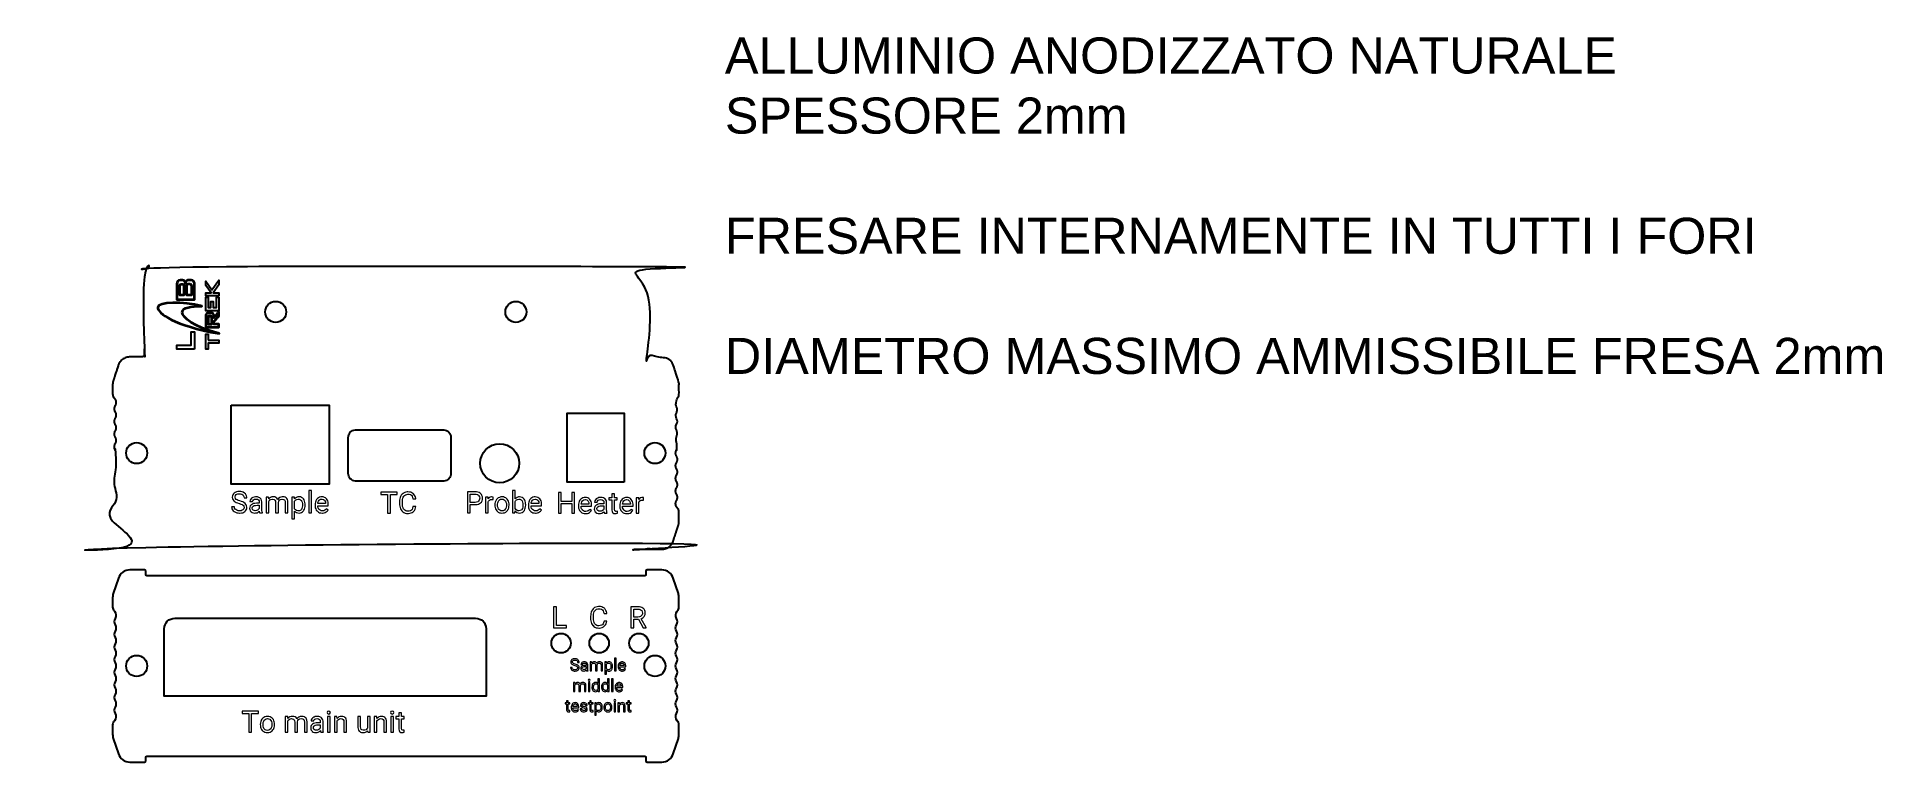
# Model space of a CAD drawing. Header units: millimetres. Extents: x -12 to 295, y 0 to 121.
import ezdxf

# ---------------------------------------------------------------- set-up
doc = ezdxf.new("R2010")
doc.units = ezdxf.units.MM
doc.layers.add('INCISIONI', color=3, linetype='Continuous')
doc.layers.add('TAGLIO', color=1, linetype='Continuous')
doc.styles.get("Standard").update_dxf_attribs({"font": 'arial.ttf'})

msp = doc.modelspace()

# ---------------------------------------------------------------- texts
at = {"insert": (102.14, 120.86), "char_height": 6, "attachment_point": 1}
msp.add_mtext_dynamic_manual_height_columns('ALLUMINIO ANODIZZATO NATURALE \\PSPESSORE 2mm\\P\\PFRESARE INTERNAMENTE IN TUTTI I FORI\\P\\PDIAMETRO MASSIMO AMMISSIBILE FRESA 2mm', width=226.9994, gutter_width=1, heights=[0], dxfattribs=at)

# ---------------------------------------------------------------- linework, layer by layer
at = {"layer": 'INCISIONI'}
for p, q in [((13.83, 77.26), (13.83, 77.26)), ((16.07, 74.26), (16.07, 74.26)), ((17.05, 74.49), (17.05, 74.49)), ((17.87, 72.63), (17.87, 72.63))]:
    msp.add_line(p, q, dxfattribs=at)
for points in [[(17.87, 77.85), (15.7, 77.85), (15.7, 78.36), (16.6, 78.36), (15.7, 79.57), (15.7, 80.3), (16.72, 78.86), (17.87, 80.48), (17.87, 79.66), (16.92, 78.36), (17.87, 78.36), (17.87, 77.85)], [(17.87, 75.37), (15.7, 75.37), (15.7, 77.6), (16.07, 77.6), (16.07, 75.88), (16.55, 75.88), (16.55, 76.88), (16.92, 76.88), (16.92, 75.88), (17.46, 75.88), (17.46, 77.62), (17.87, 77.62), (17.87, 75.37)], [(13.83, 68.98), (10.89, 68.98), (10.89, 69.66), (13.28, 69.66), (13.28, 71.87), (13.83, 71.87), (13.83, 68.98)], [(16.09, 70.48), (17.87, 70.48), (17.87, 69.97), (16.09, 69.97), (16.09, 68.97), (15.7, 68.97), (15.7, 71.48), (16.09, 71.48), (16.09, 70.48)]]:
    msp.add_lwpolyline(points, close=True, dxfattribs=at)
at = {"layer": 'INCISIONI', "color": 3, "lineweight": 0}
for points in [[(21.24, 43.29), (21.3, 43.27), (21.55, 43.19), (21.75, 43.1), (21.89, 43.01), (21.91, 43), (22.03, 42.83), (22.07, 42.61), (22.07, 42.58), (22.02, 42.37), (21.88, 42.21), (21.77, 42.14), (21.57, 42.08), (21.32, 42.06), (21.32, 42.06), (21.08, 42.08), (20.87, 42.14), (20.7, 42.25), (20.6, 42.34), (20.49, 42.52), (20.46, 42.74), (20, 42.74), (20.01, 42.6), (20.06, 42.39), (20.17, 42.2), (20.27, 42.07), (20.44, 41.93), (20.65, 41.82), (20.67, 41.81), (20.88, 41.74), (21.09, 41.7), (21.32, 41.68), (21.39, 41.68), (21.63, 41.71), (21.85, 41.75), (22.04, 41.83), (22.21, 41.94), (22.31, 42.03), (22.44, 42.2), (22.51, 42.4), (22.54, 42.62), (22.54, 42.66), (22.5, 42.89), (22.42, 43.08), (22.39, 43.13), (22.25, 43.29), (22.06, 43.43), (22.01, 43.45), (21.84, 43.54), (21.62, 43.62), (21.37, 43.7), (21.36, 43.7), (21.1, 43.78), (20.9, 43.87), (20.76, 43.97), (20.62, 44.13), (20.57, 44.33), (20.58, 44.38), (20.63, 44.59), (20.77, 44.75), (20.86, 44.81), (21.05, 44.88), (21.3, 44.9), (21.49, 44.89), (21.7, 44.83), (21.87, 44.72), (21.94, 44.64), (22.04, 44.45), (22.07, 44.22), (22.53, 44.22), (22.52, 44.34), (22.48, 44.55), (22.38, 44.75), (22.3, 44.87), (22.14, 45.02), (21.94, 45.14), (21.75, 45.22), (21.53, 45.26), (21.3, 45.28), (21.26, 45.28), (21.02, 45.26), (20.8, 45.2), (20.61, 45.12), (20.44, 45.01), (20.34, 44.91), (20.21, 44.74), (20.13, 44.54), (20.11, 44.32), (20.11, 44.29), (20.14, 44.07), (20.23, 43.88), (20.38, 43.71), (20.42, 43.67), (20.58, 43.56), (20.76, 43.47), (20.99, 43.37)], [(24.05, 44.02), (24.29, 43.98), (24.46, 43.88), (24.56, 43.74), (24.6, 43.51), (24.6, 43.31), (24.16, 43.31), (24.13, 43.31), (23.88, 43.29), (23.65, 43.25), (23.46, 43.18), (23.3, 43.08), (23.23, 43.03), (23.09, 42.87), (23.01, 42.68), (22.99, 42.45), (23.01, 42.26), (23.09, 42.07), (23.23, 41.9), (23.25, 41.89), (23.43, 41.77), (23.63, 41.71), (23.86, 41.68), (24.04, 41.7), (24.24, 41.75), (24.43, 41.86), (24.6, 42), (24.61, 41.93), (24.67, 41.73), (25.13, 41.73), (25.13, 41.77), (25.1, 41.87), (25.05, 42.09), (25.04, 42.34), (25.04, 43.53), (25.04, 43.58), (25, 43.8), (24.91, 44), (24.78, 44.16), (24.71, 44.21), (24.53, 44.3), (24.32, 44.36), (24.07, 44.38), (23.98, 44.38), (23.76, 44.34), (23.55, 44.27), (23.52, 44.26), (23.33, 44.14), (23.18, 43.99), (23.08, 43.82), (23.04, 43.61), (23.49, 43.61), (23.51, 43.73), (23.65, 43.9), (23.82, 43.99), (24.05, 44.02)], [(26.5, 44.3), (26.32, 44.19), (26.17, 44.04), (26.16, 44.33), (25.73, 44.33), (25.73, 41.73), (26.18, 41.73), (26.18, 43.63), (26.23, 43.74), (26.37, 43.88), (26.55, 43.97), (26.78, 44), (26.89, 43.99), (27.08, 43.94), (27.22, 43.83), (27.31, 43.66), (27.33, 43.43), (27.33, 41.73), (27.78, 41.73), (27.78, 43.46), (27.78, 43.47), (27.84, 43.69), (27.97, 43.85), (27.97, 43.86), (28.16, 43.97), (28.38, 44), (28.41, 44), (28.65, 43.96), (28.81, 43.87), (28.81, 43.86), (28.91, 43.69), (28.93, 43.45), (28.93, 41.73), (29.38, 41.73), (29.38, 43.47), (29.38, 43.49), (29.36, 43.73), (29.3, 43.93), (29.21, 44.09), (29.09, 44.22), (28.93, 44.31), (28.73, 44.36), (28.51, 44.38), (28.44, 44.38), (28.21, 44.34), (28.02, 44.26), (28.01, 44.26), (27.83, 44.13), (27.68, 43.96), (27.66, 44.01), (27.53, 44.17), (27.37, 44.29), (27.18, 44.36), (26.94, 44.38), (26.71, 44.36)], [(31.82, 41.89), (31.98, 42.04), (32.04, 42.14), (32.13, 42.32), (32.19, 42.53), (32.23, 42.75), (32.25, 43), (32.25, 43.04), (32.24, 43.22), (32.21, 43.46), (32.16, 43.67), (32.08, 43.86), (31.98, 44.03), (31.84, 44.17), (31.66, 44.29), (31.46, 44.36), (31.23, 44.38), (31.02, 44.36), (30.81, 44.3), (30.63, 44.19), (30.48, 44.04), (30.46, 44.33), (30.05, 44.33), (30.05, 40.73), (30.49, 40.73), (30.49, 41.98), (30.62, 41.87), (30.8, 41.77), (31, 41.7), (31.24, 41.68), (31.45, 41.7), (31.65, 41.77)], [(31.46, 43.9), (31.62, 43.75), (31.65, 43.7), (31.73, 43.52), (31.78, 43.3), (31.8, 43.05), (31.8, 42.9), (31.77, 42.66), (31.71, 42.46), (31.62, 42.3), (31.5, 42.18), (31.32, 42.08), (31.1, 42.04), (31, 42.05), (30.8, 42.11), (30.63, 42.22), (30.49, 42.4), (30.49, 43.64), (30.55, 43.73), (30.7, 43.88), (30.88, 43.97), (31.1, 44), (31.27, 43.98)], [(33.29, 45.42), (32.85, 45.42), (32.85, 41.73), (33.29, 41.73), (33.29, 41.73)], [(34.45, 41.85), (34.64, 41.75), (34.85, 41.7), (35.08, 41.68), (35.16, 41.68), (35.39, 41.71), (35.59, 41.78), (35.77, 41.88), (35.93, 42.01), (36.06, 42.18), (35.79, 42.4), (35.68, 42.27), (35.51, 42.14), (35.34, 42.07), (35.11, 42.04), (34.93, 42.07), (34.73, 42.14), (34.56, 42.28), (34.55, 42.29), (34.44, 42.46), (34.37, 42.67), (34.34, 42.9), (36.1, 42.9), (36.1, 43.09), (36.09, 43.25), (36.06, 43.49), (36.01, 43.7), (35.92, 43.89), (35.82, 44.05), (35.81, 44.05), (35.65, 44.2), (35.47, 44.3), (35.27, 44.36), (35.03, 44.38), (34.86, 44.37), (34.65, 44.31), (34.46, 44.21), (34.3, 44.09), (34.16, 43.93), (34.04, 43.73), (34.02, 43.69), (33.95, 43.49), (33.91, 43.27), (33.89, 43.04), (33.89, 42.96), (33.9, 42.81), (33.93, 42.58), (34, 42.38), (34.1, 42.19), (34.22, 42.03), (34.28, 41.98)], [(34.46, 43.65), (34.58, 43.82), (34.63, 43.87), (34.81, 43.98), (35.03, 44.01), (35.09, 44.01), (35.3, 43.96), (35.47, 43.83), (35.54, 43.74), (35.62, 43.54), (35.65, 43.3), (35.65, 43.27), (34.35, 43.27), (34.38, 43.44)], [(44.86, 45.16), (44.86, 44.78), (45.98, 44.78), (45.98, 41.66), (46.44, 41.66), (46.44, 44.78), (47.57, 44.78), (47.57, 45.16)], [(50.13, 42.5), (50.05, 42.3), (49.93, 42.16), (49.79, 42.07), (49.58, 42.01), (49.33, 41.99), (49.2, 42), (48.99, 42.05), (48.82, 42.16), (48.67, 42.32), (48.64, 42.37), (48.55, 42.55), (48.48, 42.75), (48.44, 42.98), (48.43, 43.23), (48.43, 43.57), (48.43, 43.69), (48.46, 43.93), (48.51, 44.15), (48.58, 44.34), (48.68, 44.5), (48.78, 44.61), (48.95, 44.73), (49.15, 44.8), (49.37, 44.83), (49.56, 44.82), (49.77, 44.75), (49.94, 44.64), (49.94, 44.64), (50.06, 44.48), (50.14, 44.28), (50.2, 44.03), (50.66, 44.03), (50.65, 44.13), (50.6, 44.36), (50.52, 44.56), (50.41, 44.74), (50.27, 44.9), (50.2, 44.95), (50.03, 45.06), (49.84, 45.14), (49.62, 45.19), (49.37, 45.21), (49.26, 45.2), (49.03, 45.17), (48.83, 45.11), (48.64, 45.01), (48.56, 44.95), (48.39, 44.81), (48.26, 44.64), (48.14, 44.44), (48.07, 44.26), (48.01, 44.05), (47.98, 43.82), (47.97, 43.58), (47.97, 43.24), (47.97, 43.05), (48, 42.82), (48.05, 42.6), (48.13, 42.4), (48.22, 42.22), (48.34, 42.05), (48.37, 42.03), (48.52, 41.88), (48.7, 41.76), (48.89, 41.68), (49.1, 41.63), (49.33, 41.61), (49.46, 41.62), (49.69, 41.64), (49.9, 41.7), (50.09, 41.79), (50.25, 41.91), (50.31, 41.97), (50.44, 42.13), (50.54, 42.32), (50.62, 42.53), (50.66, 42.77), (50.2, 42.77), (50.19, 42.75)], [(61.11, 43.18), (61.3, 43.26), (61.46, 43.37), (61.59, 43.52), (61.7, 43.71), (61.75, 43.92), (61.78, 44.16), (61.75, 44.38), (61.69, 44.59), (61.59, 44.77), (61.45, 44.93), (61.39, 44.98), (61.22, 45.09), (61.02, 45.16), (60.8, 45.21), (60.55, 45.23), (59.26, 45.23), (59.26, 41.73), (59.72, 41.73), (59.72, 43.1), (60.54, 43.1), (60.65, 43.1), (60.9, 43.13)], [(61, 43.57), (60.8, 43.5), (60.55, 43.47), (59.72, 43.47), (59.72, 44.85), (60.58, 44.85), (60.74, 44.83), (60.95, 44.77), (61.12, 44.65), (61.19, 44.57), (61.28, 44.38), (61.31, 44.15), (61.3, 44.02), (61.24, 43.81), (61.12, 43.65)], [(63.55, 43.93), (63.55, 44.34), (63.35, 44.37), (63.25, 44.37), (63.05, 44.31), (62.88, 44.2), (62.73, 44.03), (62.72, 44.33), (62.29, 44.33), (62.29, 41.73), (62.74, 41.73), (62.74, 43.57), (62.79, 43.67), (62.93, 43.83), (63.11, 43.92), (63.33, 43.94)], [(64.6, 44.3), (64.41, 44.21), (64.26, 44.1), (64.11, 43.93), (63.99, 43.74), (63.98, 43.7), (63.9, 43.5), (63.85, 43.28), (63.84, 43.05), (63.84, 43.02), (63.85, 42.83), (63.89, 42.6), (63.95, 42.4), (64.05, 42.21), (64.17, 42.04), (64.23, 41.98), (64.4, 41.85), (64.59, 41.75), (64.8, 41.7), (65.02, 41.68), (65.24, 41.7), (65.45, 41.75), (65.65, 41.85), (65.8, 41.96), (65.95, 42.12), (66.06, 42.32), (66.08, 42.34), (66.15, 42.54), (66.19, 42.76), (66.21, 43), (66.21, 43.03), (66.2, 43.22), (66.16, 43.45), (66.1, 43.66), (66, 43.84), (65.88, 44.01), (65.82, 44.07), (65.65, 44.21), (65.46, 44.3), (65.25, 44.36), (65.02, 44.37), (64.82, 44.36)], [(65.21, 43.98), (65.4, 43.9), (65.56, 43.74), (65.6, 43.69), (65.69, 43.51), (65.75, 43.29), (65.76, 43.05), (65.76, 42.91), (65.72, 42.68), (65.66, 42.47), (65.56, 42.31), (65.43, 42.17), (65.24, 42.07), (65.02, 42.04), (64.84, 42.07), (64.65, 42.15), (64.49, 42.3), (64.45, 42.36), (64.36, 42.54), (64.3, 42.75), (64.29, 43), (64.29, 43.15), (64.33, 43.38), (64.39, 43.58), (64.49, 43.75), (64.62, 43.88), (64.8, 43.98), (65.02, 44.01)], [(68.16, 41.7), (68.36, 41.77), (68.54, 41.88), (68.69, 42.04), (68.76, 42.13), (68.85, 42.32), (68.91, 42.52), (68.95, 42.75), (68.97, 43), (68.97, 43.04), (68.96, 43.21), (68.93, 43.45), (68.88, 43.66), (68.8, 43.85), (68.7, 44.02), (68.55, 44.17), (68.38, 44.28), (68.18, 44.35), (67.95, 44.37), (67.75, 44.36), (67.54, 44.3), (67.36, 44.19), (67.21, 44.04), (67.21, 45.42), (66.76, 45.42), (66.76, 41.73), (67.17, 41.73), (67.19, 42.03), (67.34, 41.87), (67.52, 41.77), (67.72, 41.7), (67.96, 41.68)], [(68.38, 43.7), (68.46, 43.52), (68.5, 43.3), (68.52, 43.05), (68.52, 42.91), (68.49, 42.67), (68.43, 42.46), (68.34, 42.3), (68.25, 42.19), (68.07, 42.09), (67.84, 42.06), (67.68, 42.07), (67.49, 42.14), (67.33, 42.27), (67.21, 42.46), (67.21, 43.59), (67.3, 43.74), (67.44, 43.88), (67.62, 43.97), (67.84, 44), (68, 43.98), (68.2, 43.9), (68.35, 43.75)], [(71.31, 42.39), (71.2, 42.27), (71.03, 42.14), (70.86, 42.07), (70.63, 42.04), (70.45, 42.06), (70.25, 42.14), (70.08, 42.28), (70.08, 42.29), (69.96, 42.46), (69.89, 42.66), (69.86, 42.9), (71.62, 42.9), (71.62, 43.08), (71.61, 43.24), (71.59, 43.48), (71.53, 43.7), (71.45, 43.88), (71.34, 44.04), (71.33, 44.05), (71.18, 44.19), (70.99, 44.29), (70.78, 44.35), (70.55, 44.37), (70.39, 44.36), (70.17, 44.31), (69.97, 44.21), (69.83, 44.09), (69.68, 43.92), (69.56, 43.73), (69.54, 43.69), (69.47, 43.49), (69.43, 43.27), (69.41, 43.04), (69.41, 42.95), (69.42, 42.81), (69.45, 42.58), (69.52, 42.37), (69.62, 42.19), (69.74, 42.03), (69.8, 41.97), (69.97, 41.84), (70.16, 41.75), (70.37, 41.7), (70.6, 41.68), (70.69, 41.68), (70.91, 41.71), (71.11, 41.77), (71.29, 41.87), (71.45, 42.01), (71.59, 42.18)], [(69.98, 43.65), (70.1, 43.81), (70.15, 43.86), (70.33, 43.97), (70.55, 44.01), (70.61, 44.01), (70.82, 43.95), (70.99, 43.83), (71.06, 43.74), (71.14, 43.54), (71.17, 43.3), (71.17, 43.26), (69.87, 43.26), (69.9, 43.44)], [(74.88, 43.63), (74.88, 45.13), (74.42, 45.13), (74.42, 41.64), (74.88, 41.64), (74.88, 43.25), (76.64, 43.25), (76.64, 41.64), (77.11, 41.64), (77.11, 45.13), (76.64, 45.13), (76.64, 43.63)], [(79.64, 42.3), (79.53, 42.18), (79.36, 42.05), (79.19, 41.98), (78.96, 41.95), (78.78, 41.97), (78.58, 42.05), (78.41, 42.19), (78.41, 42.2), (78.29, 42.37), (78.22, 42.57), (78.19, 42.81), (79.95, 42.81), (79.95, 42.99), (79.94, 43.15), (79.91, 43.39), (79.86, 43.61), (79.78, 43.79), (79.67, 43.95), (79.66, 43.96), (79.51, 44.1), (79.33, 44.2), (79.12, 44.26), (78.88, 44.28), (78.72, 44.27), (78.51, 44.22), (78.31, 44.12), (78.15, 44), (78.01, 43.83), (77.89, 43.64), (77.88, 43.6), (77.8, 43.4), (77.76, 43.18), (77.75, 42.95), (77.75, 42.86), (77.75, 42.72), (77.78, 42.49), (77.85, 42.28), (77.95, 42.1), (78.08, 41.94), (78.13, 41.88), (78.3, 41.75), (78.49, 41.66), (78.7, 41.61), (78.94, 41.59), (79.02, 41.59), (79.24, 41.62), (79.44, 41.68), (79.62, 41.78), (79.78, 41.92), (79.91, 42.09)], [(79.16, 43.86), (79.32, 43.74), (79.39, 43.65), (79.47, 43.45), (79.51, 43.21), (79.51, 43.17), (78.2, 43.17), (78.24, 43.35), (78.31, 43.56), (78.43, 43.72), (78.48, 43.77), (78.66, 43.88), (78.88, 43.92), (78.94, 43.92)], [(81.96, 43.64), (82, 43.42), (82, 43.21), (81.57, 43.21), (81.54, 43.21), (81.28, 43.2), (81.06, 43.15), (80.86, 43.08), (80.7, 42.99), (80.63, 42.94), (80.5, 42.77), (80.42, 42.58), (80.39, 42.36), (80.41, 42.17), (80.49, 41.97), (80.64, 41.81), (80.65, 41.79), (80.83, 41.68), (81.03, 41.61), (81.27, 41.59), (81.44, 41.6), (81.65, 41.66), (81.83, 41.76), (82.01, 41.91), (82.02, 41.84), (82.07, 41.64), (82.53, 41.64), (82.53, 41.67), (82.5, 41.78), (82.46, 41.99), (82.44, 42.25), (82.44, 43.44), (82.44, 43.48), (82.4, 43.71), (82.32, 43.9), (82.18, 44.06), (82.11, 44.11), (81.93, 44.21), (81.72, 44.27), (81.47, 44.28), (81.38, 44.28), (81.16, 44.25), (80.96, 44.18), (80.93, 44.16), (80.73, 44.05), (80.58, 43.89), (80.48, 43.72), (80.44, 43.51), (80.89, 43.51), (80.91, 43.64), (81.05, 43.81), (81.22, 43.89), (81.45, 43.93), (81.45, 43.93), (81.69, 43.89), (81.86, 43.79)], [(83.3, 44.87), (83.3, 44.24), (82.82, 44.24), (82.82, 43.89), (83.3, 43.89), (83.3, 42.28), (83.3, 42.16), (83.35, 41.94), (83.45, 41.77), (83.49, 41.73), (83.67, 41.62), (83.9, 41.59), (84.02, 41.59), (84.24, 41.64), (84.24, 42), (84.03, 41.97), (84, 41.97), (83.81, 42.04), (83.79, 42.06), (83.74, 42.28), (83.74, 43.89), (84.23, 43.89), (84.23, 44.24), (83.74, 44.24), (83.74, 44.87)], [(85.83, 41.59), (85.91, 41.59), (86.13, 41.62), (86.34, 41.68), (86.52, 41.78), (86.67, 41.92), (86.81, 42.09), (86.54, 42.3), (86.43, 42.18), (86.25, 42.05), (86.08, 41.98), (85.85, 41.95), (85.67, 41.97), (85.47, 42.05), (85.3, 42.19), (85.3, 42.2), (85.18, 42.37), (85.11, 42.57), (85.08, 42.81), (86.84, 42.81), (86.84, 42.99), (86.84, 43.15), (86.81, 43.39), (86.75, 43.61), (86.67, 43.79), (86.56, 43.95), (86.55, 43.96), (86.4, 44.1), (86.22, 44.2), (86.01, 44.26), (85.77, 44.28), (85.61, 44.27), (85.4, 44.22), (85.2, 44.12), (85.05, 44), (84.9, 43.83), (84.78, 43.64), (84.76, 43.6), (84.69, 43.4), (84.65, 43.18), (84.63, 42.95), (84.63, 42.86), (84.64, 42.72), (84.67, 42.49), (84.74, 42.28), (84.84, 42.1), (84.96, 41.94), (85.02, 41.88), (85.19, 41.75), (85.38, 41.66), (85.6, 41.61)], [(85.77, 43.92), (85.83, 43.92), (86.05, 43.86), (86.21, 43.74), (86.28, 43.65), (86.36, 43.45), (86.4, 43.21), (86.4, 43.17), (85.09, 43.17), (85.13, 43.35), (85.2, 43.56), (85.32, 43.72), (85.37, 43.77), (85.55, 43.88)], [(87.99, 43.74), (88.17, 43.83), (88.39, 43.85), (88.61, 43.84), (88.61, 44.25), (88.42, 44.28), (88.31, 44.28), (88.11, 44.22), (87.94, 44.11), (87.79, 43.94), (87.79, 44.24), (87.36, 44.24), (87.36, 41.64), (87.8, 41.64), (87.8, 43.48), (87.85, 43.58)], [(24.5, 42.32), (24.33, 42.18), (24.15, 42.1), (23.93, 42.07), (23.76, 42.09), (23.57, 42.19), (23.48, 42.3), (23.43, 42.51), (23.43, 42.56), (23.48, 42.71), (23.58, 42.83), (23.74, 42.92), (23.97, 42.97), (24.25, 42.99), (24.6, 42.99), (24.6, 42.46)], [(80.88, 42.2), (80.83, 42.42), (80.84, 42.46), (80.88, 42.62), (80.98, 42.74), (81.15, 42.83), (81.37, 42.88), (81.65, 42.9), (82, 42.9), (82, 42.36), (81.9, 42.22), (81.73, 42.08), (81.55, 42.01), (81.33, 41.98), (81.16, 42), (80.97, 42.09)], [(73.62, 26.08), (73.62, 22.58), (75.74, 22.58), (75.74, 22.96), (74.09, 22.96), (74.09, 26.08)], [(80.37, 25.88), (80.21, 25.74), (80.07, 25.57), (79.95, 25.37), (79.88, 25.18), (79.82, 24.97), (79.79, 24.75), (79.78, 24.51), (79.78, 24.17), (79.78, 23.98), (79.81, 23.74), (79.87, 23.52), (79.94, 23.32), (80.03, 23.14), (80.15, 22.98), (80.18, 22.95), (80.33, 22.8), (80.51, 22.69), (80.7, 22.6), (80.91, 22.55), (81.15, 22.54), (81.27, 22.54), (81.5, 22.57), (81.71, 22.63), (81.9, 22.72), (82.06, 22.84), (82.12, 22.9), (82.26, 23.06), (82.35, 23.24), (82.43, 23.46), (82.47, 23.7), (82.01, 23.7), (82.01, 23.68), (81.94, 23.43), (81.85, 23.23), (81.74, 23.09), (81.6, 23), (81.39, 22.94), (81.15, 22.92), (81.01, 22.92), (80.8, 22.98), (80.63, 23.09), (80.48, 23.25), (80.45, 23.3), (80.36, 23.47), (80.29, 23.68), (80.25, 23.9), (80.24, 24.16), (80.24, 24.5), (80.25, 24.61), (80.27, 24.86), (80.32, 25.08), (80.39, 25.27), (80.5, 25.43), (80.59, 25.53), (80.76, 25.66), (80.96, 25.73), (81.19, 25.76), (81.37, 25.74), (81.58, 25.68), (81.75, 25.57), (81.75, 25.56), (81.87, 25.41), (81.95, 25.21), (82.01, 24.96), (82.47, 24.96), (82.46, 25.06), (82.41, 25.28), (82.33, 25.49), (82.22, 25.67), (82.08, 25.82), (82.02, 25.88), (81.84, 25.99), (81.65, 26.07), (81.43, 26.12), (81.19, 26.13), (81.07, 26.13), (80.85, 26.1), (80.64, 26.03), (80.45, 25.94)], [(86.49, 22.58), (86.95, 22.58), (86.95, 24), (87.77, 24), (88.53, 22.58), (89.03, 22.58), (89.03, 22.61), (88.21, 24.09), (88.37, 24.17), (88.55, 24.3), (88.7, 24.46), (88.78, 24.59), (88.85, 24.8), (88.87, 25.03), (88.87, 25.03), (88.85, 25.27), (88.8, 25.48), (88.7, 25.66), (88.56, 25.81), (88.5, 25.85), (88.33, 25.95), (88.13, 26.02), (87.9, 26.07), (87.65, 26.08), (86.49, 26.08)], [(86.95, 25.7), (87.66, 25.7), (87.84, 25.69), (88.05, 25.63), (88.22, 25.53), (88.29, 25.45), (88.38, 25.26), (88.41, 25.03), (88.4, 24.92), (88.34, 24.72), (88.21, 24.55), (88.1, 24.47), (87.9, 24.4), (87.66, 24.37), (86.95, 24.37)], [(77.85, 16.07), (77.81, 16.18), (77.79, 16.21), (77.71, 16.3), (77.6, 16.38), (77.57, 16.4), (77.47, 16.44), (77.35, 16.49), (77.21, 16.53), (77.2, 16.54), (77.05, 16.58), (76.94, 16.64), (76.85, 16.69), (76.78, 16.78), (76.75, 16.9), (76.75, 16.92), (76.78, 17.04), (76.86, 17.14), (76.91, 17.17), (77.02, 17.21), (77.16, 17.22), (77.27, 17.21), (77.39, 17.18), (77.49, 17.12), (77.53, 17.07), (77.59, 16.96), (77.6, 16.83), (77.87, 16.83), (77.86, 16.9), (77.84, 17.02), (77.78, 17.14), (77.73, 17.2), (77.64, 17.29), (77.53, 17.36), (77.42, 17.4), (77.3, 17.43), (77.16, 17.44), (77.14, 17.44), (77, 17.43), (76.88, 17.4), (76.77, 17.35), (76.67, 17.28), (76.62, 17.23), (76.54, 17.13), (76.5, 17.02), (76.48, 16.89), (76.48, 16.87), (76.51, 16.75), (76.56, 16.64), (76.64, 16.54), (76.66, 16.52), (76.75, 16.46), (76.86, 16.4), (76.98, 16.35), (77.13, 16.3), (77.16, 16.29), (77.31, 16.24), (77.42, 16.19), (77.5, 16.14), (77.51, 16.14), (77.59, 16.04), (77.61, 15.92), (77.61, 15.9), (77.58, 15.78), (77.5, 15.68), (77.43, 15.65), (77.32, 15.61), (77.18, 15.6), (77.18, 15.6), (77.04, 15.61), (76.92, 15.65), (76.82, 15.7), (76.76, 15.76), (76.71, 15.86), (76.69, 15.99), (76.42, 15.99), (76.43, 15.91), (76.46, 15.79), (76.52, 15.68), (76.58, 15.61), (76.67, 15.53), (76.79, 15.46), (76.8, 15.46), (76.92, 15.42), (77.05, 15.39), (77.18, 15.38), (77.21, 15.38), (77.35, 15.4), (77.48, 15.42), (77.59, 15.47), (77.68, 15.53), (77.74, 15.58), (77.81, 15.68), (77.86, 15.79), (77.87, 15.92), (77.87, 15.94)], [(78.41, 16.49), (78.43, 16.55), (78.51, 16.65), (78.6, 16.7), (78.73, 16.72), (78.74, 16.72), (78.87, 16.7), (78.97, 16.64), (79.03, 16.55), (79.05, 16.43), (79.05, 16.31), (78.8, 16.31), (78.78, 16.31), (78.64, 16.3), (78.51, 16.28), (78.4, 16.24), (78.31, 16.18), (78.27, 16.15), (78.19, 16.06), (78.14, 15.95), (78.13, 15.82), (78.14, 15.71), (78.19, 15.6), (78.27, 15.51), (78.28, 15.5), (78.38, 15.43), (78.5, 15.4), (78.63, 15.38), (78.73, 15.39), (78.85, 15.42), (78.95, 15.48), (79.05, 15.57), (79.06, 15.52), (79.09, 15.41), (79.35, 15.41), (79.35, 15.43), (79.33, 15.49), (79.31, 15.61), (79.3, 15.76), (79.3, 16.44), (79.3, 16.46), (79.28, 16.6), (79.23, 16.71), (79.15, 16.8), (79.11, 16.82), (79.01, 16.88), (78.89, 16.91), (78.75, 16.92), (78.7, 16.92), (78.57, 16.9), (78.45, 16.86), (78.44, 16.85), (78.32, 16.79), (78.24, 16.7), (78.18, 16.6), (78.16, 16.49)], [(79.05, 15.83), (78.99, 15.75), (78.89, 15.67), (78.79, 15.62), (78.67, 15.6), (78.57, 15.62), (78.46, 15.67), (78.41, 15.73), (78.38, 15.86), (78.38, 15.88), (78.41, 15.97), (78.47, 16.04), (78.56, 16.09), (78.69, 16.12), (78.85, 16.13), (79.05, 16.13)], [(79.7, 16.89), (79.7, 15.41), (79.95, 15.41), (79.95, 16.49), (79.98, 16.55), (80.06, 16.64), (80.17, 16.69), (80.3, 16.71), (80.36, 16.7), (80.47, 16.67), (80.55, 16.61), (80.6, 16.51), (80.61, 16.38), (80.61, 15.41), (80.87, 15.41), (80.87, 16.4), (80.87, 16.4), (80.9, 16.53), (80.97, 16.62), (80.98, 16.63), (81.08, 16.69), (81.21, 16.71), (81.23, 16.71), (81.36, 16.69), (81.45, 16.63), (81.46, 16.63), (81.51, 16.53), (81.53, 16.39), (81.53, 15.41), (81.78, 15.41), (81.78, 16.41), (81.78, 16.42), (81.77, 16.55), (81.74, 16.67), (81.68, 16.76), (81.61, 16.83), (81.52, 16.88), (81.41, 16.91), (81.29, 16.92), (81.24, 16.92), (81.12, 16.9), (81, 16.86), (81, 16.85), (80.89, 16.78), (80.81, 16.69), (80.8, 16.71), (80.73, 16.8), (80.64, 16.87), (80.52, 16.91), (80.39, 16.92), (80.26, 16.91), (80.14, 16.87), (80.04, 16.82), (79.95, 16.73), (79.94, 16.89)], [(82.5, 16.82), (82.41, 16.73), (82.4, 16.89), (82.17, 16.89), (82.17, 14.84), (82.42, 14.84), (82.42, 15.55), (82.49, 15.49), (82.59, 15.43), (82.71, 15.39), (82.84, 15.38), (82.96, 15.39), (83.08, 15.43), (83.18, 15.5), (83.26, 15.59), (83.3, 15.64), (83.35, 15.75), (83.39, 15.86), (83.41, 15.99), (83.42, 16.14), (83.42, 16.16), (83.42, 16.26), (83.4, 16.4), (83.37, 16.52), (83.32, 16.63), (83.26, 16.72), (83.18, 16.8), (83.08, 16.87), (82.97, 16.91), (82.84, 16.92), (82.72, 16.91), (82.6, 16.88)], [(82.71, 15.59), (82.59, 15.63), (82.49, 15.69), (82.42, 15.79), (82.42, 16.5), (82.45, 16.55), (82.54, 16.64), (82.64, 16.69), (82.76, 16.71), (82.86, 16.7), (82.97, 16.65), (83.06, 16.56), (83.08, 16.53), (83.13, 16.43), (83.16, 16.31), (83.16, 16.17), (83.16, 16.08), (83.14, 15.94), (83.11, 15.83), (83.06, 15.74), (83, 15.67), (82.89, 15.61), (82.77, 15.59)], [(84.02, 15.41), (84.02, 15.41), (84.02, 17.52), (83.77, 17.52), (83.77, 15.41)], [(84.6, 16.76), (84.51, 16.67), (84.45, 16.55), (84.44, 16.53), (84.39, 16.42), (84.37, 16.29), (84.36, 16.16), (84.36, 16.11), (84.36, 16.03), (84.38, 15.9), (84.42, 15.78), (84.48, 15.67), (84.55, 15.58), (84.58, 15.55), (84.68, 15.48), (84.79, 15.43), (84.91, 15.39), (85.04, 15.38), (85.09, 15.38), (85.22, 15.4), (85.33, 15.44), (85.44, 15.49), (85.53, 15.57), (85.6, 15.67), (85.45, 15.79), (85.38, 15.72), (85.28, 15.65), (85.19, 15.61), (85.06, 15.59), (84.95, 15.6), (84.84, 15.65), (84.74, 15.73), (84.74, 15.73), (84.67, 15.83), (84.63, 15.95), (84.61, 16.08), (85.62, 16.08), (85.62, 16.19), (85.62, 16.28), (85.6, 16.42), (85.57, 16.53), (85.52, 16.64), (85.46, 16.73), (85.46, 16.74), (85.37, 16.82), (85.26, 16.88), (85.15, 16.91), (85.01, 16.92), (84.92, 16.92), (84.8, 16.88), (84.68, 16.82)], [(84.64, 16.39), (84.69, 16.51), (84.75, 16.6), (84.78, 16.63), (84.89, 16.69), (85.01, 16.71), (85.05, 16.71), (85.17, 16.68), (85.26, 16.61), (85.3, 16.56), (85.35, 16.45), (85.37, 16.31), (85.37, 16.29), (84.62, 16.29)], [(77.48, 13.47), (77.36, 13.43), (77.26, 13.37), (77.17, 13.29), (77.16, 13.45), (76.92, 13.45), (76.92, 11.97), (77.18, 11.97), (77.18, 13.05), (77.21, 13.11), (77.29, 13.2), (77.39, 13.25), (77.52, 13.26), (77.58, 13.26), (77.69, 13.23), (77.77, 13.17), (77.82, 13.07), (77.84, 12.94), (77.84, 11.97), (78.09, 11.97), (78.09, 12.95), (78.09, 12.96), (78.13, 13.08), (78.2, 13.18), (78.2, 13.18), (78.31, 13.24), (78.43, 13.26), (78.45, 13.26), (78.59, 13.24), (78.68, 13.19), (78.68, 13.18), (78.73, 13.08), (78.75, 12.95), (78.75, 11.97), (79.01, 11.97), (79.01, 12.96), (79.01, 12.97), (78.99, 13.11), (78.96, 13.22), (78.91, 13.31), (78.83, 13.39), (78.74, 13.44), (78.64, 13.47), (78.51, 13.48), (78.47, 13.48), (78.34, 13.46), (78.23, 13.42), (78.22, 13.41), (78.12, 13.34), (78.03, 13.24), (78.02, 13.27), (77.95, 13.36), (77.86, 13.43), (77.75, 13.47), (77.61, 13.48)], [(79.43, 13.95), (79.39, 13.85), (79.43, 13.74), (79.54, 13.7), (79.65, 13.74), (79.69, 13.85), (79.65, 13.95), (79.54, 13.99)], [(79.41, 13.45), (79.41, 11.97), (79.66, 11.97), (79.66, 13.45)], [(80.59, 13.48), (80.43, 13.46), (80.29, 13.39), (80.17, 13.27), (80.12, 13.21), (80.06, 13.07), (80.02, 12.9), (80.01, 12.72), (80.01, 12.7), (80.01, 12.6), (80.04, 12.43), (80.09, 12.28), (80.17, 12.15), (80.17, 12.15), (80.29, 12.03), (80.43, 11.96), (80.59, 11.94), (80.75, 11.96), (80.9, 12.02), (81.02, 12.13), (81.03, 11.97), (81.26, 11.97), (81.26, 14.08), (81.01, 14.08), (81.01, 13.3), (80.9, 13.39), (80.76, 13.46), (80.59, 13.48)], [(80.77, 13.25), (80.9, 13.18), (81.01, 13.06), (81.01, 12.37), (80.94, 12.27), (80.81, 12.18), (80.66, 12.16), (80.64, 12.16), (80.49, 12.19), (80.37, 12.3), (80.33, 12.36), (80.28, 12.51), (80.26, 12.69), (80.27, 12.83), (80.3, 12.99), (80.37, 13.12), (80.38, 13.13), (80.5, 13.23), (80.66, 13.26)], [(82.18, 13.48), (82.18, 13.48), (82.01, 13.46), (81.87, 13.39), (81.76, 13.27), (81.71, 13.21), (81.65, 13.07), (81.61, 12.9), (81.59, 12.72), (81.59, 12.7), (81.6, 12.6), (81.63, 12.43), (81.68, 12.28), (81.76, 12.15), (81.76, 12.15), (81.88, 12.03), (82.02, 11.96), (82.18, 11.94), (82.34, 11.96), (82.48, 12.02), (82.6, 12.13), (82.61, 11.97), (82.85, 11.97), (82.85, 14.08), (82.59, 14.08), (82.59, 13.3), (82.49, 13.39), (82.35, 13.46)], [(82.23, 12.16), (82.07, 12.19), (81.95, 12.3), (81.91, 12.36), (81.86, 12.51), (81.85, 12.69), (81.85, 12.83), (81.89, 12.99), (81.95, 13.12), (81.96, 13.13), (82.08, 13.23), (82.24, 13.26), (82.36, 13.25), (82.49, 13.18), (82.59, 13.06), (82.59, 12.37), (82.52, 12.27), (82.4, 12.18), (82.24, 12.16)], [(83.52, 11.97), (83.52, 11.97), (83.52, 14.08), (83.26, 14.08), (83.26, 11.97)], [(84.01, 13.22), (83.95, 13.11), (83.93, 13.09), (83.89, 12.97), (83.87, 12.85), (83.86, 12.72), (83.86, 12.67), (83.86, 12.58), (83.88, 12.45), (83.92, 12.34), (83.97, 12.23), (84.05, 12.14), (84.08, 12.11), (84.18, 12.03), (84.29, 11.98), (84.41, 11.95), (84.54, 11.94), (84.59, 11.94), (84.72, 11.96), (84.83, 12), (84.93, 12.05), (85.02, 12.13), (85.1, 12.23), (84.94, 12.35), (84.88, 12.28), (84.78, 12.2), (84.69, 12.16), (84.55, 12.15), (84.45, 12.16), (84.34, 12.2), (84.24, 12.28), (84.24, 12.29), (84.17, 12.39), (84.13, 12.5), (84.11, 12.64), (85.12, 12.64), (85.12, 12.74), (85.12, 12.83), (85.1, 12.97), (85.07, 13.09), (85.02, 13.2), (84.96, 13.29), (84.95, 13.3), (84.87, 13.37), (84.76, 13.43), (84.64, 13.47), (84.51, 13.48), (84.42, 13.47), (84.29, 13.44), (84.18, 13.38), (84.09, 13.32)], [(84.14, 12.95), (84.18, 13.07), (84.25, 13.16), (84.28, 13.19), (84.38, 13.25), (84.51, 13.27), (84.54, 13.27), (84.67, 13.24), (84.76, 13.17), (84.8, 13.11), (84.84, 13), (84.87, 12.87), (84.87, 12.85), (84.12, 12.85)], [(76.08, 8.84), (76.08, 8.85), (76.05, 8.97), (76.05, 9.9), (76.32, 9.9), (76.32, 10.09), (76.05, 10.09), (76.05, 10.45), (75.79, 10.45), (75.79, 10.09), (75.52, 10.09), (75.52, 9.9), (75.79, 9.9), (75.79, 8.97), (75.79, 8.91), (75.82, 8.78), (75.88, 8.68), (75.9, 8.66), (76, 8.6), (76.13, 8.58), (76.2, 8.58), (76.33, 8.61), (76.33, 8.81), (76.21, 8.79), (76.19, 8.79)], [(77.38, 8.8), (77.25, 8.79), (77.15, 8.8), (77.03, 8.84), (76.94, 8.92), (76.93, 8.93), (76.87, 9.02), (76.82, 9.14), (76.81, 9.28), (77.81, 9.28), (77.81, 9.38), (77.81, 9.47), (77.79, 9.61), (77.76, 9.73), (77.72, 9.84), (77.66, 9.93), (77.65, 9.93), (77.56, 10.01), (77.46, 10.07), (77.34, 10.11), (77.2, 10.12), (77.11, 10.11), (76.99, 10.08), (76.88, 10.02), (76.79, 9.96), (76.71, 9.86), (76.64, 9.75), (76.63, 9.73), (76.59, 9.61), (76.56, 9.49), (76.55, 9.36), (76.55, 9.31), (76.56, 9.22), (76.58, 9.09), (76.62, 8.97), (76.67, 8.87), (76.74, 8.78), (76.78, 8.75), (76.87, 8.67), (76.98, 8.62), (77.1, 8.59), (77.23, 8.58), (77.28, 8.58), (77.41, 8.6), (77.53, 8.64), (77.63, 8.69), (77.72, 8.77), (77.79, 8.86), (77.64, 8.99), (77.58, 8.92), (77.48, 8.84)], [(77.24, 9.91), (77.36, 9.88), (77.46, 9.81), (77.49, 9.75), (77.54, 9.64), (77.56, 9.5), (77.56, 9.49), (76.82, 9.49), (76.84, 9.59), (76.88, 9.7), (76.95, 9.8), (76.98, 9.83), (77.08, 9.89), (77.2, 9.91)], [(78.13, 9.84), (78.1, 9.68), (78.1, 9.65), (78.15, 9.49), (78.18, 9.46), (78.32, 9.36), (78.45, 9.31), (78.63, 9.26), (78.77, 9.22), (78.9, 9.16), (78.92, 9.15), (78.97, 9), (78.97, 8.97), (78.89, 8.84), (78.83, 8.81), (78.65, 8.79), (78.54, 8.8), (78.4, 8.86), (78.35, 8.91), (78.3, 9.07), (78.05, 9.07), (78.06, 8.97), (78.13, 8.82), (78.2, 8.73), (78.34, 8.64), (78.48, 8.59), (78.65, 8.58), (78.77, 8.59), (78.94, 8.63), (79.07, 8.7), (79.1, 8.73), (79.2, 8.86), (79.23, 9.02), (79.22, 9.07), (79.17, 9.22), (79.14, 9.27), (79, 9.36), (78.86, 9.42), (78.69, 9.47), (78.55, 9.5), (78.42, 9.55), (78.42, 9.56), (78.35, 9.69), (78.35, 9.72), (78.43, 9.85), (78.48, 9.88), (78.65, 9.91), (78.73, 9.9), (78.87, 9.83), (78.9, 9.8), (78.96, 9.65), (79.21, 9.65), (79.21, 9.71), (79.16, 9.86), (79.06, 9.99), (78.97, 10.05), (78.82, 10.1), (78.65, 10.12), (78.55, 10.11), (78.39, 10.07), (78.25, 9.99), (78.22, 9.97)], [(79.94, 8.84), (79.93, 8.85), (79.9, 8.97), (79.9, 9.9), (80.18, 9.9), (80.18, 10.09), (79.9, 10.09), (79.9, 10.45), (79.65, 10.45), (79.65, 10.09), (79.38, 10.09), (79.38, 9.9), (79.65, 9.9), (79.65, 8.97), (79.65, 8.91), (79.68, 8.78), (79.73, 8.68), (79.76, 8.66), (79.86, 8.6), (79.99, 8.58), (80.06, 8.58), (80.19, 8.61), (80.19, 8.81), (80.07, 8.79), (80.05, 8.79)], [(80.81, 10.01), (80.72, 9.93), (80.71, 10.09), (80.48, 10.09), (80.48, 8.03), (80.73, 8.03), (80.73, 8.75), (80.8, 8.69), (80.9, 8.63), (81.02, 8.59), (81.16, 8.58), (81.28, 8.59), (81.39, 8.63), (81.49, 8.69), (81.58, 8.79), (81.61, 8.84), (81.67, 8.94), (81.7, 9.06), (81.72, 9.19), (81.73, 9.33), (81.73, 9.36), (81.73, 9.46), (81.71, 9.6), (81.68, 9.72), (81.64, 9.83), (81.58, 9.92), (81.5, 10), (81.4, 10.07), (81.28, 10.11), (81.15, 10.12), (81.03, 10.11), (80.91, 10.07)], [(81.02, 8.79), (80.9, 8.82), (80.81, 8.89), (80.73, 8.99), (80.73, 9.7), (80.76, 9.75), (80.85, 9.83), (80.95, 9.89), (81.08, 9.9), (81.17, 9.89), (81.28, 9.85), (81.37, 9.76), (81.39, 9.73), (81.44, 9.63), (81.47, 9.5), (81.48, 9.36), (81.47, 9.28), (81.46, 9.14), (81.42, 9.02), (81.37, 8.93), (81.31, 8.86), (81.2, 8.81), (81.08, 8.79)], [(82.91, 10.08), (82.79, 10.11), (82.66, 10.12), (82.55, 10.11), (82.42, 10.08), (82.31, 10.03), (82.23, 9.96), (82.14, 9.87), (82.07, 9.76), (82.06, 9.74), (82.02, 9.62), (82, 9.49), (81.99, 9.36), (81.99, 9.35), (81.99, 9.24), (82.01, 9.11), (82.05, 8.99), (82.1, 8.88), (82.17, 8.79), (82.21, 8.75), (82.3, 8.68), (82.41, 8.62), (82.53, 8.59), (82.66, 8.58), (82.79, 8.59), (82.91, 8.62), (83.02, 8.68), (83.11, 8.74), (83.19, 8.83), (83.26, 8.94), (83.26, 8.96), (83.31, 9.07), (83.33, 9.2), (83.34, 9.33), (83.34, 9.35), (83.34, 9.46), (83.31, 9.59), (83.27, 9.71), (83.22, 9.82), (83.15, 9.91), (83.12, 9.95), (83.02, 10.02)], [(82.56, 8.8), (82.45, 8.85), (82.36, 8.94), (82.34, 8.97), (82.28, 9.07), (82.25, 9.19), (82.24, 9.33), (82.25, 9.42), (82.26, 9.55), (82.3, 9.67), (82.36, 9.76), (82.43, 9.84), (82.54, 9.89), (82.66, 9.91), (82.77, 9.9), (82.88, 9.85), (82.97, 9.76), (82.99, 9.73), (83.04, 9.62), (83.07, 9.5), (83.09, 9.36), (83.08, 9.28), (83.06, 9.15), (83.03, 9.03), (82.97, 8.94), (82.89, 8.86), (82.79, 8.8), (82.66, 8.79)], [(83.7, 10.59), (83.66, 10.49), (83.7, 10.38), (83.81, 10.34), (83.92, 10.38), (83.96, 10.49), (83.92, 10.59), (83.81, 10.63)], [(83.68, 10.09), (83.68, 8.61), (83.93, 8.61), (83.93, 10.09)], [(84.59, 9.9), (84.58, 10.09), (84.34, 10.09), (84.34, 8.61), (84.59, 8.61), (84.59, 9.67), (84.65, 9.75), (84.74, 9.84), (84.83, 9.88), (84.96, 9.9), (85.09, 9.89), (85.18, 9.83), (85.18, 9.83), (85.24, 9.73), (85.26, 9.59), (85.26, 8.61), (85.51, 8.61), (85.51, 9.59), (85.51, 9.59), (85.5, 9.73), (85.47, 9.85), (85.42, 9.95), (85.35, 10.02), (85.26, 10.08), (85.16, 10.11), (85.03, 10.12), (85.02, 10.12), (84.89, 10.1), (84.78, 10.06), (84.68, 10)], [(86.27, 8.84), (86.27, 8.85), (86.24, 8.97), (86.24, 9.9), (86.51, 9.9), (86.51, 10.09), (86.24, 10.09), (86.24, 10.45), (85.98, 10.45), (85.98, 10.09), (85.71, 10.09), (85.71, 9.9), (85.98, 9.9), (85.98, 8.97), (85.98, 8.91), (86.01, 8.78), (86.07, 8.68), (86.09, 8.66), (86.19, 8.6), (86.32, 8.58), (86.39, 8.58), (86.52, 8.61), (86.52, 8.81), (86.4, 8.79), (86.38, 8.79)], [(21.75, 8.69), (21.75, 8.31), (22.87, 8.31), (22.87, 5.19), (23.33, 5.19), (23.33, 8.31), (24.45, 8.31), (24.45, 8.69)], [(25.55, 7.76), (25.35, 7.67), (25.2, 7.55), (25.05, 7.4), (24.94, 7.2), (24.92, 7.16), (24.85, 6.96), (24.8, 6.74), (24.78, 6.51), (24.78, 6.48), (24.79, 6.29), (24.83, 6.06), (24.89, 5.86), (24.99, 5.67), (25.11, 5.51), (25.17, 5.44), (25.34, 5.31), (25.53, 5.21), (25.74, 5.16), (25.97, 5.14), (26.18, 5.16), (26.4, 5.21), (26.59, 5.31), (26.74, 5.42), (26.89, 5.58), (27.01, 5.78), (27.02, 5.8), (27.09, 6.01), (27.14, 6.22), (27.15, 6.46), (27.15, 6.49), (27.14, 6.68), (27.1, 6.91), (27.04, 7.12), (26.95, 7.3), (26.82, 7.47), (26.76, 7.53), (26.59, 7.67), (26.4, 7.76), (26.2, 7.82), (25.96, 7.84), (25.76, 7.82)], [(26.16, 7.44), (26.35, 7.36), (26.5, 7.21), (26.54, 7.15), (26.63, 6.97), (26.69, 6.75), (26.71, 6.51), (26.7, 6.37), (26.67, 6.14), (26.61, 5.93), (26.51, 5.77), (26.37, 5.63), (26.19, 5.53), (25.97, 5.5), (25.78, 5.52), (25.59, 5.61), (25.43, 5.76), (25.39, 5.82), (25.3, 6), (25.25, 6.21), (25.23, 6.46), (25.24, 6.61), (25.27, 6.84), (25.34, 7.04), (25.43, 7.21), (25.56, 7.34), (25.75, 7.44), (25.96, 7.47)], [(32.27, 7.67), (32.12, 7.76), (31.93, 7.82), (31.7, 7.84), (31.63, 7.83), (31.41, 7.8), (31.21, 7.72), (31.2, 7.71), (31.02, 7.58), (30.87, 7.42), (30.85, 7.46), (30.73, 7.63), (30.56, 7.74), (30.37, 7.81), (30.13, 7.84), (29.9, 7.82), (29.69, 7.75), (29.51, 7.65), (29.36, 7.5), (29.34, 7.79), (28.93, 7.79), (28.93, 5.19), (29.37, 5.19), (29.37, 7.08), (29.43, 7.19), (29.56, 7.34), (29.74, 7.43), (29.97, 7.46), (30.08, 7.45), (30.28, 7.4), (30.41, 7.28), (30.49, 7.12), (30.52, 6.89), (30.52, 5.19), (30.97, 5.19), (30.97, 6.91), (30.97, 6.92), (31.03, 7.14), (31.16, 7.31), (31.16, 7.32), (31.34, 7.42), (31.57, 7.46), (31.6, 7.46), (31.84, 7.42), (32, 7.32), (32, 7.32), (32.09, 7.14), (32.12, 6.9), (32.12, 5.19), (32.57, 5.19), (32.57, 6.93), (32.57, 6.95), (32.54, 7.18), (32.49, 7.38), (32.4, 7.55)], [(33.94, 7.8), (33.73, 7.73), (33.7, 7.71), (33.51, 7.6), (33.36, 7.44), (33.26, 7.27), (33.22, 7.07), (33.67, 7.07), (33.69, 7.19), (33.83, 7.36), (34, 7.44), (34.23, 7.48), (34.23, 7.48), (34.46, 7.44), (34.64, 7.34), (34.73, 7.19), (34.77, 6.97), (34.77, 6.76), (34.34, 6.76), (34.31, 6.76), (34.06, 6.75), (33.83, 6.7), (33.64, 6.63), (33.47, 6.54), (33.41, 6.49), (33.27, 6.33), (33.19, 6.13), (33.17, 5.91), (33.19, 5.72), (33.27, 5.52), (33.41, 5.36), (33.43, 5.34), (33.6, 5.23), (33.81, 5.16), (34.04, 5.14), (34.22, 5.15), (34.42, 5.21), (34.61, 5.31), (34.78, 5.46), (34.79, 5.39), (34.84, 5.19), (35.31, 5.19), (35.31, 5.23), (35.27, 5.33), (35.23, 5.54), (35.22, 5.79), (35.22, 6.99), (35.22, 7.03), (35.18, 7.26), (35.09, 7.45), (34.95, 7.61), (34.89, 7.67), (34.71, 7.76), (34.5, 7.82), (34.25, 7.84), (34.16, 7.83)], [(34.77, 5.91), (34.68, 5.77), (34.5, 5.64), (34.32, 5.56), (34.11, 5.52), (33.94, 5.55), (33.75, 5.64), (33.66, 5.75), (33.61, 5.97), (33.61, 6.01), (33.65, 6.17), (33.76, 6.29), (33.92, 6.38), (34.14, 6.43), (34.43, 6.45), (34.77, 6.45)], [(35.99, 8.66), (35.92, 8.48), (35.99, 8.3), (36.18, 8.23), (36.38, 8.3), (36.44, 8.48), (36.38, 8.66), (36.18, 8.73)], [(35.95, 7.79), (35.95, 5.19), (36.4, 5.19), (36.4, 7.79)], [(37.55, 7.46), (37.53, 7.79), (37.11, 7.79), (37.11, 5.19), (37.55, 5.19), (37.55, 7.04), (37.65, 7.19), (37.81, 7.34), (37.97, 7.42), (38.19, 7.46), (38.42, 7.43), (38.58, 7.32), (38.59, 7.32), (38.68, 7.15), (38.71, 6.91), (38.71, 5.19), (39.15, 5.19), (39.15, 6.9), (39.15, 6.92), (39.13, 7.16), (39.08, 7.37), (39, 7.53), (38.88, 7.67), (38.73, 7.76), (38.54, 7.82), (38.32, 7.84), (38.3, 7.84), (38.08, 7.81), (37.88, 7.74), (37.7, 7.62)], [(42.39, 5.62), (42.2, 5.54), (41.96, 5.52), (41.89, 5.52), (41.71, 5.57), (41.58, 5.68), (41.5, 5.86), (41.48, 6.11), (41.48, 7.79), (41.03, 7.79), (41.03, 6.09), (41.04, 5.97), (41.07, 5.74), (41.15, 5.54), (41.25, 5.38), (41.28, 5.35), (41.44, 5.23), (41.65, 5.16), (41.89, 5.14), (42.1, 5.15), (42.32, 5.21), (42.5, 5.31), (42.65, 5.44), (42.66, 5.19), (43.08, 5.19), (43.08, 7.79), (42.64, 7.79), (42.64, 5.9), (42.54, 5.74)], [(44.19, 7.46), (44.18, 7.79), (43.75, 7.79), (43.75, 5.19), (44.2, 5.19), (44.2, 7.04), (44.29, 7.19), (44.45, 7.34), (44.61, 7.42), (44.83, 7.46), (45.06, 7.43), (45.23, 7.32), (45.23, 7.32), (45.32, 7.15), (45.35, 6.91), (45.35, 5.19), (45.8, 5.19), (45.8, 6.9), (45.8, 6.92), (45.78, 7.16), (45.73, 7.37), (45.64, 7.53), (45.52, 7.67), (45.37, 7.76), (45.19, 7.82), (44.97, 7.84), (44.94, 7.84), (44.72, 7.81), (44.52, 7.74), (44.35, 7.62)], [(46.54, 8.66), (46.47, 8.48), (46.54, 8.3), (46.73, 8.23), (46.93, 8.3), (47, 8.48), (46.93, 8.66), (46.73, 8.73)], [(46.51, 7.79), (46.51, 5.19), (46.95, 5.19), (46.95, 7.79)], [(48.32, 5.61), (48.27, 5.83), (48.27, 7.44), (48.75, 7.44), (48.75, 7.79), (48.27, 7.79), (48.27, 8.42), (47.82, 8.42), (47.82, 7.79), (47.35, 7.79), (47.35, 7.44), (47.82, 7.44), (47.82, 5.83), (47.83, 5.71), (47.88, 5.49), (47.97, 5.32), (48.02, 5.28), (48.19, 5.17), (48.42, 5.14), (48.54, 5.14), (48.76, 5.19), (48.76, 5.55), (48.56, 5.52), (48.52, 5.52), (48.33, 5.59)]]:
    msp.add_lwpolyline(points, close=True, dxfattribs=at)
at = {"layer": 'INCISIONI', "lineweight": 35}
for points, knots in [([(12.88, 80.47), (13.01, 80.47), (13.13, 80.47), (13.26, 80.47), (13.64, 80.47), (13.83, 80.18), (13.83, 79.6), (13.83, 78.82), (13.83, 78.04), (13.83, 77.26), (12.85, 77.26), (11.87, 77.26), (10.89, 77.26), (10.89, 78.1), (10.89, 78.94), (10.89, 79.78), (10.89, 80.22), (11.08, 80.44), (11.46, 80.44), (11.58, 80.44), (11.7, 80.44), (11.82, 80.44), (12.11, 80.44), (12.28, 80.27), (12.32, 79.94), (12.36, 80.29), (12.55, 80.47), (12.88, 80.47)], [0, 0, 0, 0, 1, 1, 1, 2, 2, 2, 3, 3, 3, 4, 4, 4, 5, 5, 5, 6, 6, 6, 7, 7, 7, 8, 8, 8, 9, 9, 9, 9]), ([(11.79, 75.1), (11.79, 74.2), (13.62, 72.71), (17.92, 71.57), (10.36, 72.87), (7.7, 74.97), (7.7, 75.93), (7.7, 76.89), (11.97, 76.96), (15.04, 76.15), (13.24, 76.03), (11.79, 75.99), (11.79, 75.1)], [0, 0, 0, 0, 1, 1, 1, 2, 2, 2, 3, 3, 3, 4, 4, 4, 4]), ([(11.86, 79.81), (11.77, 79.81), (11.67, 79.81), (11.58, 79.81), (11.44, 79.81), (11.37, 79.71), (11.37, 79.5), (11.37, 78.98), (11.37, 78.46), (11.37, 77.94), (11.6, 77.94), (11.84, 77.94), (12.07, 77.94), (12.07, 78.46), (12.07, 78.98), (12.07, 79.5), (12.07, 79.71), (12, 79.81), (11.86, 79.81)], [0, 0, 0, 0, 1, 1, 1, 2, 2, 2, 3, 3, 3, 4, 4, 4, 5, 5, 5, 6, 6, 6, 6]), ([(13.04, 79.83), (12.97, 79.83), (12.89, 79.83), (12.82, 79.83), (12.71, 79.83), (12.63, 79.8), (12.6, 79.74), (12.57, 79.69), (12.56, 79.61), (12.56, 79.5), (12.56, 78.98), (12.56, 78.46), (12.56, 77.94), (12.81, 77.94), (13.05, 77.94), (13.3, 77.94), (13.3, 78.46), (13.3, 78.98), (13.3, 79.5), (13.3, 79.61), (13.29, 79.69), (13.26, 79.74), (13.23, 79.8), (13.15, 79.83), (13.04, 79.83)], [0, 0, 0, 0, 1, 1, 1, 2, 2, 2, 3, 3, 3, 4, 4, 4, 5, 5, 5, 6, 6, 6, 7, 7, 7, 8, 8, 8, 8]), ([(16.63, 74.98), (16.91, 74.98), (17.05, 74.82), (17.05, 74.49), (17.05, 74.39), (17.05, 74.3), (17.05, 74.2), (17.32, 74.54), (17.6, 74.87), (17.87, 75.21), (17.87, 74.96), (17.87, 74.72), (17.87, 74.48), (17.6, 74.19), (17.32, 73.9), (17.05, 73.6), (17.05, 73.44), (17.05, 73.28), (17.05, 73.12), (17.32, 73.12), (17.6, 73.12), (17.87, 73.12), (17.87, 72.96), (17.87, 72.79), (17.87, 72.63), (17.15, 72.63), (16.42, 72.63), (15.7, 72.63), (15.7, 73.25), (15.7, 73.87), (15.7, 74.49), (15.7, 74.82), (15.84, 74.98), (16.12, 74.98), (16.29, 74.98), (16.46, 74.98), (16.63, 74.98)], [0, 0, 0, 0, 1, 1, 1, 2, 2, 2, 3, 3, 3, 4, 4, 4, 5, 5, 5, 6, 6, 6, 7, 7, 7, 8, 8, 8, 9, 9, 9, 10, 10, 10, 11, 11, 11, 12, 12, 12, 12]), ([(16.24, 74.49), (16.17, 74.49), (16.12, 74.47), (16.09, 74.43), (16.08, 74.4), (16.07, 74.34), (16.07, 74.26), (16.07, 73.88), (16.07, 73.5), (16.07, 73.12), (16.27, 73.12), (16.48, 73.12), (16.68, 73.12), (16.68, 73.5), (16.68, 73.88), (16.68, 74.26), (16.68, 74.34), (16.67, 74.4), (16.65, 74.43), (16.63, 74.47), (16.58, 74.49), (16.51, 74.49), (16.42, 74.49), (16.33, 74.49), (16.24, 74.49), (16.33, 74.49), (16.42, 74.49), (16.51, 74.49)], [0, 0, 0, 0, 1, 1, 1, 2, 2, 2, 3, 3, 3, 4, 4, 4, 5, 5, 5, 6, 6, 6, 7, 7, 7, 8, 8, 8, 9, 9, 9, 9])]:
    msp.add_open_spline(points, degree=3, knots=knots, dxfattribs=at)
at = {"layer": 'TAGLIO'}
for points in [[(19.93, 59.66), (36.25, 59.66), (36.25, 46.52), (19.93, 46.52)], [(85.39, 46.82), (75.89, 46.82), (75.89, 58.32), (85.39, 58.32)]]:
    msp.add_lwpolyline(points, close=True, dxfattribs=at)
for points in [[(40.61, 47.02, -0.414214), (39.43, 48.28), (39.43, 54.27, -0.414214), (40.61, 55.52), (55.34, 55.52, -0.414214), (56.53, 54.27), (56.53, 48.28, -0.414214), (55.34, 47.02)], [(10.53, 24.18), (60.63, 24.18, -0.414214), (62.38, 22.43), (62.38, 11.18), (8.78, 11.18), (8.78, 22.43, -0.414214)]]:
    msp.add_lwpolyline(points, format="xyb", close=True, dxfattribs=at)
for centre, radius in [((27.34, 75.17), 1.75), ((67.34, 75.17), 1.75), ((4.19, 51.67), 1.75), ((64.64, 49.97), 3.25), ((90.49, 51.67), 1.75), ((74.86, 20.03), 1.62), ((81.21, 20.03), 1.62), ((87.82, 20.03), 1.62), ((4.19, 16.23), 1.75), ((90.49, 16.23), 1.75)]:
    msp.add_circle(centre, radius, dxfattribs=at)
at = {"layer": 'TAGLIO', "lineweight": 25}
msp.add_rational_spline([(89.19, 35.67), (89.08, 35.67), (88.99, 35.76), (88.99, 35.87), (88.99, 35.87), (88.99, 36.47), (88.99, 36.47), (88.99, 36.58), (88.9, 36.67), (88.79, 36.67), (88.79, 36.67), (5.89, 36.67), (5.89, 36.67), (5.78, 36.67), (5.69, 36.58), (5.69, 36.47), (5.69, 36.47), (5.69, 35.87), (5.69, 35.87), (5.69, 35.76), (5.6, 35.67), (5.49, 35.67), (5.49, 35.67), (3.04, 35.67), (3.04, 35.67), (2.17, 35.67), (1.41, 36.23), (1.14, 37.05), (1.14, 37.05), (0.29, 39.62), (0.29, 39.62), (0.22, 39.82), (0.19, 40.03), (0.19, 40.24), (0.19, 40.24), (0.19, 41.87), (0.19, 41.87), (0.19, 42.12), (0.29, 42.37), (0.47, 42.56), (0.78, 42.88), (0.83, 43.38), (0.59, 43.77), (0.39, 44.09), (0.39, 44.5), (0.59, 44.82), (0.79, 45.15), (0.79, 45.56), (0.59, 45.88), (0.39, 46.2), (0.39, 46.61), (0.59, 46.93), (0.79, 47.25), (0.79, 47.66), (0.59, 47.99), (0.39, 48.31), (0.39, 48.72), (0.59, 49.04), (0.79, 49.36), (0.79, 49.77), (0.59, 50.09), (0.39, 50.41), (0.39, 50.82), (0.59, 51.15), (0.79, 51.47), (0.79, 51.88), (0.59, 52.2), (0.39, 52.52), (0.39, 52.93), (0.59, 53.25), (0.79, 53.58), (0.79, 53.98), (0.59, 54.31), (0.39, 54.63), (0.39, 55.04), (0.59, 55.36), (0.79, 55.68), (0.79, 56.09), (0.59, 56.41), (0.39, 56.74), (0.39, 57.14), (0.59, 57.47), (0.79, 57.79), (0.79, 58.2), (0.59, 58.52), (0.39, 58.84), (0.39, 59.25), (0.59, 59.57), (0.83, 59.96), (0.78, 60.46), (0.47, 60.79), (0.29, 60.98), (0.19, 61.22), (0.19, 61.48), (0.19, 61.48), (0.19, 63.1), (0.19, 63.1), (0.19, 63.31), (0.22, 63.53), (0.29, 63.73), (0.29, 63.73), (1.14, 66.3), (1.14, 66.3), (1.41, 67.12), (2.17, 67.67), (3.04, 67.67), (3.04, 67.67), (4.27, 67.67), (4.99, 67.67), (5.28, 67.67), (5.49, 67.88), (5.49, 68.17), (5.49, 72.67), (5.49, 77.17), (5.49, 81.67), (5.49, 82.26), (5.91, 82.67), (6.49, 82.67), (33.72, 82.67), (60.96, 82.67), (88.19, 82.67), (88.78, 82.67), (89.19, 82.26), (89.19, 81.67), (89.19, 77.17), (89.19, 72.67), (89.19, 68.17), (89.19, 67.88), (89.4, 67.67), (89.69, 67.67), (90.41, 67.67), (91.65, 67.67), (91.65, 67.67), (92.51, 67.67), (93.28, 67.12), (93.55, 66.3), (93.55, 66.3), (94.39, 63.73), (94.39, 63.73), (94.46, 63.53), (94.49, 63.31), (94.49, 63.1), (94.49, 63.1), (94.49, 61.48), (94.49, 61.48), (94.49, 61.22), (94.39, 60.98), (94.22, 60.79), (93.9, 60.46), (93.85, 59.96), (94.09, 59.57), (94.29, 59.25), (94.29, 58.84), (94.09, 58.52), (93.89, 58.2), (93.89, 57.79), (94.09, 57.47), (94.29, 57.14), (94.29, 56.74), (94.09, 56.41), (93.89, 56.09), (93.89, 55.68), (94.09, 55.36), (94.29, 55.04), (94.29, 54.63), (94.09, 54.31), (93.89, 53.98), (93.89, 53.58), (94.09, 53.25), (94.29, 52.93), (94.29, 52.52), (94.09, 52.2), (93.89, 51.88), (93.89, 51.47), (94.09, 51.15), (94.29, 50.82), (94.29, 50.41), (94.09, 50.09), (93.89, 49.77), (93.89, 49.36), (94.09, 49.04), (94.29, 48.72), (94.29, 48.31), (94.09, 47.99), (93.89, 47.66), (93.89, 47.25), (94.09, 46.93), (94.29, 46.61), (94.29, 46.2), (94.09, 45.88), (93.89, 45.56), (93.89, 45.15), (94.09, 44.82), (94.29, 44.5), (94.29, 44.09), (94.09, 43.77), (93.85, 43.38), (93.9, 42.88), (94.22, 42.56), (94.39, 42.37), (94.49, 42.12), (94.49, 41.87), (94.49, 41.87), (94.49, 40.24), (94.49, 40.24), (94.49, 40.03), (94.46, 39.82), (94.39, 39.62), (94.39, 39.62), (93.55, 37.05), (93.55, 37.05), (93.28, 36.23), (92.51, 35.67), (91.65, 35.67), (91.65, 35.67), (89.19, 35.67), (89.19, 35.67)], [1, 1, 1, 1, 1, 1, 1, 1, 1, 1, 1, 1, 1, 1, 1, 1, 1, 1, 1, 1, 1, 1, 1, 1, 1, 1, 1, 1, 1, 1, 1, 1, 1, 1, 1, 1, 1, 1, 1, 1, 1, 1, 1, 1, 1, 1, 1, 1, 1, 1, 1, 1, 1, 1, 1, 1, 1, 1, 1, 1, 1, 1, 1, 1, 1, 1, 1, 1, 1, 1, 1, 1, 1, 1, 1, 1, 1, 1, 1, 1, 1, 1, 1, 1, 1, 1, 1, 1, 1, 1, 1, 1, 1, 1, 1, 1, 1, 1, 1, 1, 1, 1, 1, 1, 1, 1, 1, 1, 1, 0.804737854124, 0.804737854124, 1, 1, 1, 1, 0.804737854124, 0.804737854124, 1, 1, 1, 1, 0.804737854124, 0.804737854124, 1, 1, 1, 1, 0.804737854124, 0.804737854124, 1, 1, 1, 1, 1, 1, 1, 1, 1, 1, 1, 1, 1, 1, 1, 1, 1, 1, 1, 1, 1, 1, 1, 1, 1, 1, 1, 1, 1, 1, 1, 1, 1, 1, 1, 1, 1, 1, 1, 1, 1, 1, 1, 1, 1, 1, 1, 1, 1, 1, 1, 1, 1, 1, 1, 1, 1, 1, 1, 1, 1, 1, 1, 1, 1, 1, 1, 1, 1, 1, 1, 1, 1, 1, 1, 1, 1, 1, 1, 1, 1, 1, 1, 1, 1, 1, 1, 1], degree=3, knots=[0, 0, 0, 0, 1, 1, 1, 2, 2, 2, 3, 3, 3, 4, 4, 4, 5, 5, 5, 6, 6, 6, 7, 7, 7, 8, 8, 8, 9, 9, 9, 10, 10, 10, 11, 11, 11, 12, 12, 12, 13, 13, 13, 14, 14, 14, 15, 15, 15, 16, 16, 16, 17, 17, 17, 18, 18, 18, 19, 19, 19, 20, 20, 20, 21, 21, 21, 22, 22, 22, 23, 23, 23, 24, 24, 24, 25, 25, 25, 26, 26, 26, 27, 27, 27, 28, 28, 28, 29, 29, 29, 30, 30, 30, 31, 31, 31, 32, 32, 32, 33, 33, 33, 34, 34, 34, 35, 35, 35, 35.709875, 35.709875, 35.709875, 37.280672, 37.280672, 37.280672, 38.280672, 38.280672, 38.280672, 39.851468, 39.851468, 39.851468, 40.851468, 40.851468, 40.851468, 42.422264, 42.422264, 42.422264, 43.422264, 43.422264, 43.422264, 44.993061, 44.993061, 44.993061, 45.702936, 45.702936, 45.702936, 46.702936, 46.702936, 46.702936, 47.702936, 47.702936, 47.702936, 48.702936, 48.702936, 48.702936, 49.702936, 49.702936, 49.702936, 50.702936, 50.702936, 50.702936, 51.702936, 51.702936, 51.702936, 52.702936, 52.702936, 52.702936, 53.702936, 53.702936, 53.702936, 54.702936, 54.702936, 54.702936, 55.702936, 55.702936, 55.702936, 56.702936, 56.702936, 56.702936, 57.702936, 57.702936, 57.702936, 58.702936, 58.702936, 58.702936, 59.702936, 59.702936, 59.702936, 60.702936, 60.702936, 60.702936, 61.702936, 61.702936, 61.702936, 62.702936, 62.702936, 62.702936, 63.702936, 63.702936, 63.702936, 64.702936, 64.702936, 64.702936, 65.702936, 65.702936, 65.702936, 66.702936, 66.702936, 66.702936, 67.702936, 67.702936, 67.702936, 68.702936, 68.702936, 68.702936, 69.702936, 69.702936, 69.702936, 70.702936, 70.702936, 70.702936, 71.702936, 71.702936, 71.702936, 72.702936, 72.702936, 72.702936, 73.702936, 73.702936, 73.702936, 73.702936], dxfattribs=at)
msp.add_open_spline([(88.99, 0.43), (88.99, 0.43), (88.99, 1.03), (88.99, 1.03), (88.99, 1.14), (88.9, 1.23), (88.79, 1.23), (88.79, 1.23), (5.89, 1.23), (5.89, 1.23), (5.78, 1.23), (5.69, 1.14), (5.69, 1.03), (5.69, 1.03), (5.69, 0.43), (5.69, 0.43), (5.69, 0.32), (5.6, 0.23), (5.49, 0.23), (5.49, 0.23), (3.04, 0.23), (3.04, 0.23), (2.17, 0.23), (1.41, 0.78), (1.14, 1.6), (1.14, 1.6), (0.29, 4.17), (0.29, 4.17), (0.22, 4.37), (0.19, 4.59), (0.19, 4.8), (0.19, 4.8), (0.19, 6.42), (0.19, 6.42), (0.19, 6.68), (0.29, 6.92), (0.47, 7.11), (0.78, 7.44), (0.83, 7.94), (0.59, 8.33), (0.39, 8.65), (0.39, 9.06), (0.59, 9.38), (0.79, 9.7), (0.79, 10.11), (0.59, 10.43), (0.39, 10.76), (0.39, 11.16), (0.59, 11.49), (0.79, 11.81), (0.79, 12.22), (0.59, 12.54), (0.39, 12.86), (0.39, 13.27), (0.59, 13.59), (0.79, 13.92), (0.79, 14.32), (0.59, 14.65), (0.39, 14.97), (0.39, 15.38), (0.59, 15.7), (0.79, 16.02), (0.79, 16.43), (0.59, 16.75), (0.39, 17.08), (0.39, 17.49), (0.59, 17.81), (0.79, 18.13), (0.79, 18.54), (0.59, 18.86), (0.39, 19.18), (0.39, 19.59), (0.59, 19.92), (0.79, 20.24), (0.79, 20.65), (0.59, 20.97), (0.39, 21.29), (0.39, 21.7), (0.59, 22.02), (0.79, 22.34), (0.79, 22.75), (0.59, 23.08), (0.39, 23.4), (0.39, 23.81), (0.59, 24.13), (0.83, 24.52), (0.78, 25.02), (0.47, 25.34), (0.29, 25.53), (0.19, 25.78), (0.19, 26.03), (0.19, 26.03), (0.19, 27.66), (0.19, 27.66), (0.19, 27.87), (0.22, 28.08), (0.29, 28.28), (0.29, 28.28), (1.14, 30.85), (1.14, 30.85), (1.41, 31.67), (2.17, 32.23), (3.04, 32.23), (3.04, 32.23), (5.49, 32.23), (5.49, 32.23), (5.6, 32.23), (5.69, 32.14), (5.69, 32.03), (5.69, 32.03), (5.69, 31.43), (5.69, 31.43), (5.69, 31.32), (5.78, 31.23), (5.89, 31.23), (5.89, 31.23), (88.79, 31.23), (88.79, 31.23), (88.9, 31.23), (88.99, 31.32), (88.99, 31.43), (88.99, 31.43), (88.99, 32.03), (88.99, 32.03), (88.99, 32.14), (89.08, 32.23), (89.19, 32.23), (89.19, 32.23), (91.65, 32.23), (91.65, 32.23), (92.51, 32.23), (93.28, 31.67), (93.55, 30.85), (93.55, 30.85), (94.39, 28.28), (94.39, 28.28), (94.46, 28.08), (94.49, 27.87), (94.49, 27.66), (94.49, 27.66), (94.49, 26.03), (94.49, 26.03), (94.49, 25.78), (94.39, 25.53), (94.22, 25.34), (93.9, 25.02), (93.85, 24.52), (94.09, 24.13), (94.29, 23.81), (94.29, 23.4), (94.09, 23.08), (93.89, 22.75), (93.89, 22.34), (94.09, 22.02), (94.29, 21.7), (94.29, 21.29), (94.09, 20.97), (93.89, 20.65), (93.89, 20.24), (94.09, 19.92), (94.29, 19.59), (94.29, 19.18), (94.09, 18.86), (93.89, 18.54), (93.89, 18.13), (94.09, 17.81), (94.29, 17.49), (94.29, 17.08), (94.09, 16.75), (93.89, 16.43), (93.89, 16.02), (94.09, 15.7), (94.29, 15.38), (94.29, 14.97), (94.09, 14.65), (93.89, 14.32), (93.89, 13.92), (94.09, 13.59), (94.29, 13.27), (94.29, 12.86), (94.09, 12.54), (93.89, 12.22), (93.89, 11.81), (94.09, 11.49), (94.29, 11.16), (94.29, 10.76), (94.09, 10.43), (93.89, 10.11), (93.89, 9.7), (94.09, 9.38), (94.29, 9.06), (94.29, 8.65), (94.09, 8.33), (93.85, 7.94), (93.9, 7.44), (94.22, 7.11), (94.39, 6.92), (94.49, 6.68), (94.49, 6.42), (94.49, 6.42), (94.49, 4.8), (94.49, 4.8), (94.49, 4.59), (94.46, 4.37), (94.39, 4.17), (94.39, 4.17), (93.55, 1.6), (93.55, 1.6), (93.28, 0.78), (92.51, 0.23), (91.65, 0.23), (91.65, 0.23), (89.19, 0.23), (89.19, 0.23), (89.08, 0.23), (88.99, 0.32), (88.99, 0.43)], degree=3, knots=[0, 0, 0, 0, 1, 1, 1, 2, 2, 2, 3, 3, 3, 4, 4, 4, 5, 5, 5, 6, 6, 6, 7, 7, 7, 8, 8, 8, 9, 9, 9, 10, 10, 10, 11, 11, 11, 12, 12, 12, 13, 13, 13, 14, 14, 14, 15, 15, 15, 16, 16, 16, 17, 17, 17, 18, 18, 18, 19, 19, 19, 20, 20, 20, 21, 21, 21, 22, 22, 22, 23, 23, 23, 24, 24, 24, 25, 25, 25, 26, 26, 26, 27, 27, 27, 28, 28, 28, 29, 29, 29, 30, 30, 30, 31, 31, 31, 32, 32, 32, 33, 33, 33, 34, 34, 34, 35, 35, 35, 36, 36, 36, 37, 37, 37, 38, 38, 38, 39, 39, 39, 40, 40, 40, 41, 41, 41, 42, 42, 42, 43, 43, 43, 44, 44, 44, 45, 45, 45, 46, 46, 46, 47, 47, 47, 48, 48, 48, 49, 49, 49, 50, 50, 50, 51, 51, 51, 52, 52, 52, 53, 53, 53, 54, 54, 54, 55, 55, 55, 56, 56, 56, 57, 57, 57, 58, 58, 58, 59, 59, 59, 60, 60, 60, 61, 61, 61, 62, 62, 62, 63, 63, 63, 64, 64, 64, 65, 65, 65, 66, 66, 66, 67, 67, 67, 68, 68, 68, 69, 69, 69, 70, 70, 70, 71, 71, 71, 72, 72, 72, 72], dxfattribs=at)

msp.set_redraw_order([(e.dxf.handle, doc.entitydb.next_handle()) for e in msp.query("TEXT MTEXT ATTDEF DIMENSION ARC_DIMENSION")])  # texts and dimensions are drawn at this point

doc.saveas('drawing.dxf')
